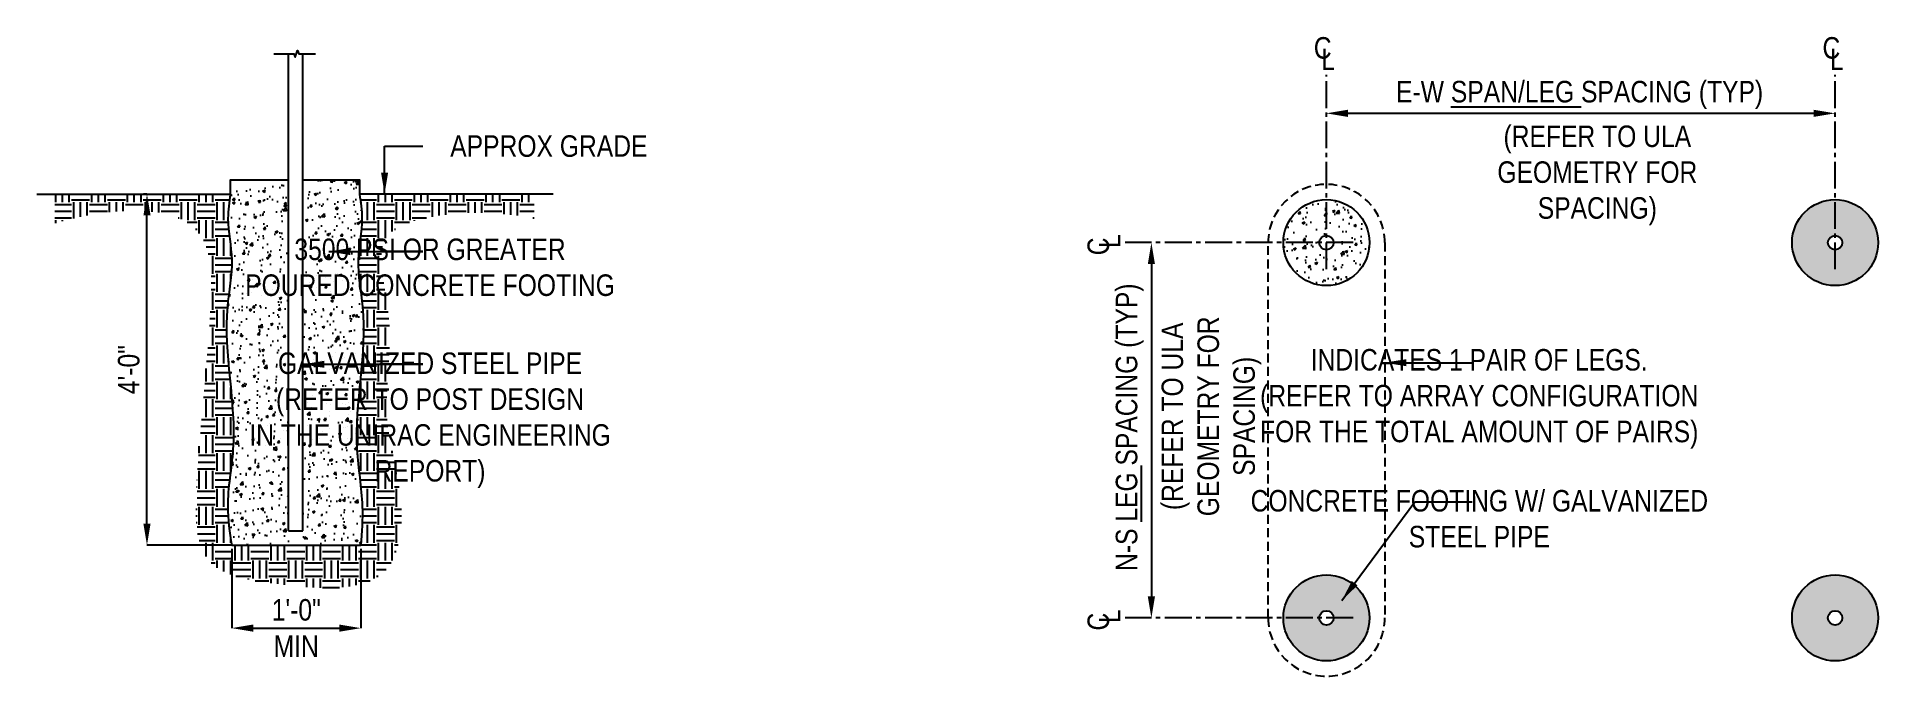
# Model space of a CAD drawing. Header units: feet. Extents: x -13431 to 15277, y 10370 to 29871.
# Drawn here: x 15020.2 to 15276.8, y 15338.6 to 15427.8 of the extents above; entities that cross this region are included whole.
import ezdxf

# ---------------------------------------------------------------- set-up
doc = ezdxf.new("R2010")
doc.units = ezdxf.units.FT
doc.header["$MEASUREMENT"] = 0
doc.linetypes.add('CENTER2', pattern=[1.125, 0.75, -0.125, 0.125, -0.125])
doc.linetypes.add('HIDDEN', pattern=[0.375, 0.25, -0.125])
doc.layers.add('Z - ROOF', color=3, linetype='Continuous')
doc.styles.add('1HALF', font='technic_.ttf', dxfattribs={"height": 3})
doc.dimstyles.new('1HALF', dxfattribs={"dimscale": 0, "dimtxt": 3, "dimasz": 3, "dimexe": 0, "dimexo": 0.5, "dimgap": 1, "dimtad": 1, "dimdec": 4, "dimzin": 3, "dimdsep": 46, "dimlunit": 4, "dimtxsty": '1HALF', "dimcen": 3, "dimclrd": 1, "dimclre": 1, "dimclrt": 7, "dimadec": 0, "dimazin": 0, "dimtfac": 1, "dimtdec": 4, "dimtofl": 0, "dimtmove": 2, "dimatfit": 3, "dimfxl": 1, "dimfrac": 2, "dimtolj": 1, "dimtzin": 0, "dimarcsym": 1})
pattern_1 = [(50, (-5e-06, -6e-06), (3.5863009, -0.31376067), [0.375, -4.125]), (355, (-5e-06, -6e-06), (-0.69375667, 3.76096067), [0.3, -3.3]), (100.451444, (0.299, -0.026), (2.89254423, 3.44719995), [0.31870096, -3.50571056]), (46.1842, (-5e-06, 1), (5.33620665, -0.8275964), [0.5625, -6.1875]), (96.635635, (0.4447, 0.931), (4.6733097, 4.870593), [0.4780517, -5.2585688]), (351.184164, (-5e-06, 1), (4.6733097, 4.870593), [0.45, -4.95]), (21, (0.5, 0.75), (2.98453526, -2.01309445), [0.375, -4.125]), (326, (0.5, 0.75), (1.21657666, 3.6257502), [0.3, -3.3]), (71.451445, (0.7487, 0.5822), (4.2011119, 1.61265576), [0.31870095, -3.50571056]), (37.5, (-5e-06, -6e-06), (0.06079928, 1.66446927), [0, -3.26, 0, -3.35, 0, -3.3125]), (7.5, (-5e-06, -6e-06), (1.31534769, 1.97205856), [0, -1.91, 0, -3.185, 0, -1.2625]), (327.5, (-1.115, -6e-06), (2.66911218, -0.11277436), [0, -1.25, 0, -3.9, 0, -5.175]), (317.5, (-1.615, -6e-06), (2.91593085, 0.5005249), [0, -1.625, 0, -2.59, 0, -3.675])]

msp = doc.modelspace()

# ---------------------------------------------------------------- texts
at = {"color": 7, "style": '1HALF'}
for s, p in [('C', (15198.16581, 15424.71336)), ('L', (15199.20188, 15423.12089)), ('C', (15269.07396, 15424.71336)), ('L', (15270.11003, 15423.12089))]:
    msp.add_text(s, height=3, dxfattribs=at).set_placement(p)
for s, p in [('C', (15169.61873, 15397.27895)), ('L', (15171.21121, 15398.31502)), ('C', (15169.61873, 15344.9336)), ('L', (15171.21121, 15345.96967))]:
    msp.add_text(s, height=3, rotation=90, dxfattribs=at).set_placement(p)
at = {"color": 7, "char_height": 3, "attachment_point": 5, "style": '1HALF'}
for s, insert in [('\\A1;E-W {\\LSPAN/LEG} SPACING (TYP)', (15235.22262, 15419.65649)), ('\\A1;APPROX GRADE', (15091.53795, 15412.49652)), ('\\A1;(REFER TO ULA \\PGEOMETRY FOR \\PSPACING) ', (15237.68875, 15408.43089)), ('\\A1;3500 PSI OR GREATER\\PPOURED CONCRETE FOOTING', (15074.97562, 15395.59007)), ('\\A1;GALVANIZED STEEL PIPE \\P(REFER TO POST DESIGN \\PIN THE UNIRAC ENGINEERING \\PREPORT)', (15074.97562, 15374.26717)), ('\\A1;INDICATES 1 PAIR OF LEGS.\\P(REFER TO ARRAY CONFIGURATION\\PFOR THE TOTAL AMOUNT OF PAIRS)', (15221.2244, 15377.25067)), ('\\A1;CONCRETE FOOTING W/ GALVANIZED \\PSTEEL PIPE ', (15221.24304, 15360.51242))]:
    msp.add_mtext(s, dxfattribs=dict(at, insert=insert))
at = {"color": 7, "char_height": 3, "attachment_point": 5, "rotation": 90, "style": '1HALF'}
for s, insert in [('\\A1;N-S {\\LLEG} SPACING (TYP)', (15172.51491, 15373.29576)), ('\\A1;(REFER TO ULA \\PGEOMETRY FOR \\PSPACING) ', (15183.90108, 15374.81505))]:
    msp.add_mtext(s, dxfattribs=dict(at, insert=insert))

# ---------------------------------------------------------------- blocks, each defined once
blk = doc.blocks.new('*D99')
at = {"layer": 'Defpoints', "color": 0, "transparency": 16777216}
for p in [(15035.52, 15405.83), (15035.52, 15405.83), (15047.33, 15356.84)]:
    blk.add_point(p, dxfattribs=at)
at = {"layer": 'Z - ROOF', "color": 1, "lineweight": -2, "transparency": 16777216}
for p, q in [((15035.02, 15405.83), (15035.52, 15405.83)), ((15035.52, 15359.84), (15035.52, 15402.83)), ((15046.83, 15356.84), (15035.52, 15356.84))]:
    blk.add_line(p, q, dxfattribs=at)
at = {"layer": 'Z - ROOF', "color": 1, "transparency": 16777216}
for points in [[(15035.02, 15402.83), (15036.02, 15402.83), (15035.52, 15405.83)], [(15035.02, 15359.84), (15036.02, 15359.84), (15035.52, 15356.84)]]:
    blk.add_solid(points, dxfattribs=at)
at = {"layer": 'Z - ROOF', "color": 7, "transparency": 16777216, "insert": (15032.99, 15381.33), "char_height": 3, "attachment_point": 5, "rotation": 90, "style": '1HALF'}
blk.add_mtext('\\A1;4\'-0"', dxfattribs=at)
blk = doc.blocks.new('*D100')
at = {"color": 1, "lineweight": -2, "transparency": 16777216}
for p, q in [((15047.33, 15356.34), (15047.33, 15345.27)), ((15065.33, 15356.34), (15065.33, 15345.27)), ((15050.33, 15345.27), (15062.33, 15345.27))]:
    blk.add_line(p, q, dxfattribs=at)
at = {"color": 1, "transparency": 16777216}
for points in [[(15050.33, 15345.77), (15050.33, 15344.77), (15047.33, 15345.27)], [(15062.33, 15345.77), (15062.33, 15344.77), (15065.33, 15345.27)]]:
    blk.add_solid(points, dxfattribs=at)
at = {"layer": 'Defpoints', "color": 0, "transparency": 16777216}
for p in [(15047.33, 15356.84), (15065.33, 15356.84), (15065.33, 15345.27)]:
    blk.add_point(p, dxfattribs=at)
at = {"color": 7, "transparency": 16777216, "char_height": 3, "attachment_point": 5, "style": '1HALF'}
for s, insert in [('\\A1;1\'-0"', (15056.33, 15347.8)), ('\\A1;MIN', (15056.33, 15342.75))]:
    blk.add_mtext(s, dxfattribs=dict(at, insert=insert))

# ---------------------------------------------------------------- dimensions: what is measured, and where the dimension line sits
at = {"color": 3}
dim = msp.add_linear_dim(base=(15065.32992, 15345.27088), p1=(15047.32992, 15356.83577), p2=(15065.32992, 15356.83577), text='1\'-0"\\XMIN', dimstyle='1HALF', override={"dimscale": 1}, dxfattribs=at)
dim.commit()
dim.dimension.update_dxf_attribs({"geometry": '*D100', "text_midpoint": (15056.32992, 15345.27088)})
at = {"layer": 'Z - ROOF'}
dim = msp.add_linear_dim(base=(15035.51615, 15405.8274), p1=(15047.32992, 15356.83577), p2=(15035.51615, 15405.8274), angle=90, text='4\'-0"', dimstyle='1HALF', override={"dimscale": 1}, dxfattribs=at)
dim.commit()
dim.dimension.update_dxf_attribs({"geometry": '*D99', "text_midpoint": (15032.98984, 15381.33159)})

# ---------------------------------------------------------------- hatches: boundary and pattern name
h = msp.add_hatch()
h.set_pattern_fill('EARTH', color=1, scale=10)
edge = h.paths.add_edge_path()
edge.add_spline(control_points=[(15047.03804, 15358.8274), (15046.88636, 15359.96692), (15046.51417, 15363.7445), (15048.72711, 15374.14016), (15045.48834, 15385.67849), (15047.82283, 15396.39758), (15046.5208, 15401.64265), (15046.9778, 15404.69572), (15047.14719, 15405.8274)], knot_values=[0, 0, 0, 0, 3.436966403, 11.393461252, 31.345840253, 37.930998887, 43.725291087, 47.138112103, 47.138112103, 47.138112103, 47.138112103], degree=3, periodic=0)
edge.add_line((15047.14719, 15405.8274), (15022.67299, 15405.8274))
edge.add_line((15022.67299, 15405.8274), (15022.67299, 15401.73309))
edge.add_spline(control_points=[(15022.67299, 15401.73309), (15024.38109, 15402.23561), (15031.10203, 15403.87166), (15045.08467, 15403.87962), (15044.1624, 15383.99505), (15042.68055, 15371.32404), (15041.73286, 15353.15436), (15055.54659, 15351.035), (15070.30066, 15349.81615), (15071.59958, 15363.92986), (15067.67723, 15375.40584), (15070.7045, 15387.03263), (15066.4754, 15400.37), (15078.07265, 15403.73903), (15084.95464, 15403.22137), (15089.5134, 15402.46819)], knot_values=[7.120976656, 7.120976656, 7.120976656, 7.120976656, 12.467861997, 27.171813041, 39.006575749, 61.539879009, 73.374641718, 83.464554659, 98.985387189, 108.695735568, 119.118722369, 135.541274543, 145.563859062, 152.165418264, 166.322931537, 166.322931537, 166.322931537, 166.322931537], degree=3, periodic=0)
edge.add_line((15089.5134, 15402.46819), (15089.5134, 15405.8274))
edge.add_line((15089.5134, 15405.8274), (15065.14719, 15405.8274))
edge.add_spline(control_points=[(15065.14719, 15405.8274), (15065.31653, 15404.69572), (15065.77336, 15401.64266), (15064.47328, 15396.39746), (15066.79233, 15385.67946), (15063.69181, 15374.13141), (15065.65015, 15363.75834), (15065.52681, 15359.96817), (15065.46194, 15358.8274)], knot_values=[0, 0, 0, 0, 3.412821015, 9.207113215, 15.79227185, 35.744650851, 43.7011457, 47.123731695, 47.123731695, 47.123731695, 47.123731695], degree=3, periodic=0)
edge.add_spline(control_points=[(15065.46194, 15358.8274), (15065.4242, 15358.1637), (15065.37706, 15357.49973), (15065.32992, 15356.83577)], knot_values=[47.123731695, 47.123731695, 47.123731695, 47.123731695, 49.11502201, 49.11502201, 49.11502201, 49.11502201], degree=3, periodic=0)
edge.add_line((15065.32992, 15356.83577), (15047.32992, 15356.83577))
edge.add_spline(control_points=[(15047.32992, 15356.83577), (15047.22817, 15357.49964), (15047.12642, 15358.16352), (15047.03804, 15358.8274)], knot_values=[47.138112103, 47.138112103, 47.138112103, 47.138112103, 49.140499529, 49.140499529, 49.140499529, 49.140499529], degree=3, periodic=0)
h = msp.add_hatch()
h.set_pattern_fill('AR-CONC', color=1, scale=0.5)
h.set_pattern_definition(pattern_1)
edge = h.paths.add_edge_path()
edge.add_line((15055.2495, 15407.8274), (15047.14719, 15407.8274))
edge.add_line((15047.14719, 15407.8274), (15047.14719, 15405.8274))
edge.add_spline(control_points=[(15047.14719, 15405.8274), (15046.9778, 15404.69572), (15046.5208, 15401.64265), (15047.82283, 15396.39758), (15045.48834, 15385.67849), (15048.72711, 15374.14016), (15046.51417, 15363.7445), (15046.88636, 15359.96692), (15047.03804, 15358.8274)], knot_values=[0, 0, 0, 0, 3.412821015, 9.207113215, 15.79227185, 35.744650851, 43.7011457, 47.138112103, 47.138112103, 47.138112103, 47.138112103], degree=3, periodic=0)
edge.add_line((15047.03804, 15358.8274), (15055.2495, 15358.8274))
edge.add_line((15055.2495, 15358.8274), (15055.2495, 15360.8274))
edge.add_line((15055.2495, 15360.8274), (15055.2495, 15407.8274))
edge = h.paths.add_edge_path()
edge.add_line((15057.2495, 15360.8274), (15057.2495, 15358.8274))
edge.add_line((15057.2495, 15358.8274), (15065.46194, 15358.8274))
edge.add_spline(control_points=[(15065.46194, 15358.8274), (15065.52681, 15359.96817), (15065.65015, 15363.75834), (15063.69181, 15374.13141), (15066.79233, 15385.67946), (15064.47328, 15396.39746), (15065.77336, 15401.64266), (15065.31653, 15404.69572), (15065.14719, 15405.8274)], knot_values=[0, 0, 0, 0, 3.422585996, 11.379080844, 31.331459845, 37.91661848, 43.71091068, 47.123731695, 47.123731695, 47.123731695, 47.123731695], degree=3, periodic=0)
edge.add_line((15065.14719, 15405.8274), (15065.14719, 15407.8274))
edge.add_line((15065.14719, 15407.8274), (15057.2495, 15407.8274))
edge.add_line((15057.2495, 15407.8274), (15057.2495, 15360.8274))
h = msp.add_hatch()
h.set_pattern_fill('AR-CONC', color=1, scale=0.5)
h.set_pattern_definition(pattern_1)
h.paths.add_polyline_path([(15205.92935, 15399.04249, 0.414213562), (15199.92935, 15405.04249), (15199.92935, 15400.04249, -0.414213562), (15200.92935, 15399.04249, -1), (15198.92935, 15399.04249), (15193.92935, 15399.04249, 1)])
h.paths.add_polyline_path([(15199.92935, 15405.04249, 0.414213562), (15193.92935, 15399.04249), (15198.92935, 15399.04249, -0.414213562), (15199.92935, 15400.04249)], flags=17)
h = msp.add_hatch()
h.set_pattern_fill('AR-CONC', color=1, scale=0.5)
h.set_pattern_definition(pattern_1)
h.paths.add_polyline_path([(15205.92935, 15346.69714, 1), (15193.92935, 15346.69714), (15198.92935, 15346.69714, -1), (15200.92935, 15346.69714, -1), (15198.92935, 15346.69714), (15193.92935, 15346.69714, 1)])
h.paths.add_polyline_path([(15276.8375, 15346.69714, 1), (15264.8375, 15346.69714, 1)])
h.paths.add_polyline_path([(15269.8375, 15346.69714, -1), (15271.8375, 15346.69714, -1)], flags=16)
h.paths.add_polyline_path([(15276.8375, 15399.04249, 0.414213562), (15270.8375, 15405.04249), (15270.8375, 15400.04249, -0.414213562), (15271.8375, 15399.04249, -1), (15269.8375, 15399.04249, -0.414213562), (15270.8375, 15400.04249), (15270.8375, 15405.04249, 0.414213562), (15264.8375, 15399.04249, 1)])
h = msp.add_hatch()
h.set_pattern_fill('AR-CONC', color=1, scale=0.5)
h.set_pattern_definition(pattern_1)
edge = h.paths.add_edge_path()
edge.add_line((15055.2495, 15358.8274), (15047.03804, 15358.8274))
edge.add_spline(control_points=[(15047.03804, 15358.8274), (15047.12642, 15358.16352), (15047.22817, 15357.49964), (15047.32992, 15356.83577)], knot_values=[47.138112103, 47.138112103, 47.138112103, 47.138112103, 49.140499529, 49.140499529, 49.140499529, 49.140499529], degree=3, periodic=0)
edge.add_line((15047.32992, 15356.83577), (15055.2495, 15356.83577))
edge.add_line((15055.2495, 15356.83577), (15055.2495, 15358.8274))
edge = h.paths.add_edge_path()
edge.add_line((15065.46194, 15358.8274), (15057.2495, 15358.8274))
edge.add_line((15057.2495, 15358.8274), (15057.2495, 15356.83577))
edge.add_line((15057.2495, 15356.83577), (15065.32992, 15356.83577))
edge.add_spline(control_points=[(15065.32992, 15356.83577), (15065.37706, 15357.49973), (15065.4242, 15358.1637), (15065.46194, 15358.8274)], knot_values=[47.123731695, 47.123731695, 47.123731695, 47.123731695, 49.11502201, 49.11502201, 49.11502201, 49.11502201], degree=3, periodic=0)

# ---------------------------------------------------------------- linework, layer by layer
at = {"color": 3}
for p, q in [((15055.2495, 15358.8274), (15055.2495, 15425.37843)), ((15057.2495, 15358.83159), (15057.2495, 15425.37843)), ((15055.2495, 15358.8274), (15055.2495, 15360.8274)), ((15055.2495, 15358.83159), (15057.2495, 15358.83159))]:
    msp.add_line(p, q, dxfattribs=at)
at = {"color": 1, "linetype": 'CENTER2', "ltscale": 5}
for p, q in [((15199.92935, 15395.32556), (15199.92935, 15422.43971)), ((15270.8375, 15395.32556), (15270.8375, 15422.43971)), ((15203.64628, 15399.04249), (15171.89239, 15399.04249)), ((15203.64628, 15346.69714), (15171.89239, 15346.69714))]:
    msp.add_line(p, q, dxfattribs=at)
at = {"color": 1}
for p, q in [((15202.92935, 15417.08193), (15267.8375, 15417.08193)), ((15175.52757, 15396.04249), (15175.52757, 15349.69714))]:
    msp.add_line(p, q, dxfattribs=at)
at = {"color": 1, "linetype": 'HIDDEN', "ltscale": 5}
for p, q in [((15191.79513, 15346.69714), (15191.79513, 15399.04249)), ((15208.06357, 15399.04249), (15208.06357, 15346.69714))]:
    msp.add_line(p, q, dxfattribs=at)
at = {"color": 3, "linetype": 'Continuous', "flags": 128}
msp.add_lwpolyline([(15053.20845, 15425.37843), (15055.99234, 15425.37843), (15056.16425, 15424.90612), (15056.50805, 15425.85073), (15056.67996, 15425.37843), (15059.0253, 15425.37843)], dxfattribs=at)
at = {"color": 5, "flags": 128}
for points in [[(15020.16476, 15405.8274), (15047.14719, 15405.8274)], [(15092.12962, 15405.8274), (15065.14719, 15405.8274)]]:
    msp.add_lwpolyline(points, dxfattribs=at)
at = {"color": 7, "flags": 128}
for points in [[(15047.14719, 15405.8274), (15047.14719, 15407.8274), (15055.2495, 15407.8274)], [(15057.2495, 15407.8274), (15065.14719, 15407.8274), (15065.14719, 15405.8274)], [(15047.32992, 15356.83577), (15047.32992, 15356.83577), (15065.32992, 15356.83577), (15065.32992, 15356.83577)]]:
    msp.add_lwpolyline(points, dxfattribs=at)
at = {"color": 3}
for centre, radius in [((15199.92935, 15399.04249), 6), ((15270.8375, 15399.04249), 6), ((15199.92935, 15399.04249), 1), ((15270.8375, 15399.04249), 1), ((15199.92935, 15346.69714), 6), ((15270.8375, 15346.69714), 6), ((15199.92935, 15346.69714), 1), ((15270.8375, 15346.69714), 1)]:
    msp.add_circle(centre, radius, dxfattribs=at)
at = {"color": 1, "linetype": 'HIDDEN', "ltscale": 5}
for centre, start, end in [((15199.92935, 15399.04249), 0, 180), ((15199.92935, 15346.69714), 180, 0)]:
    msp.add_arc(centre, 8.13422, start, end, dxfattribs=at)
at = {"color": 7}
for points in [[(15047.14719, 15405.8274), (15046.8061, 15402.43167), (15047.3382, 15396.66186), (15046.72492, 15390.10532), (15047.50711, 15370.16828), (15046.76887, 15362.24611), (15047.32992, 15356.83577)], [(15065.14719, 15405.8274), (15065.48828, 15402.43167), (15064.95618, 15396.66186), (15065.56946, 15390.10532), (15064.78727, 15370.16828), (15065.52551, 15362.24611), (15065.32992, 15356.83577)]]:
    msp.add_spline(points, degree=3, dxfattribs=at)
at = {"color": 1}
for points in [[(15202.92935, 15417.58193), (15202.92935, 15416.58193), (15199.92935, 15417.08193)], [(15267.8375, 15417.58193), (15267.8375, 15416.58193), (15270.8375, 15417.08193)], [(15175.02757, 15396.04249), (15176.02757, 15396.04249), (15175.52757, 15399.04249)], [(15175.02757, 15349.69714), (15176.02757, 15349.69714), (15175.52757, 15346.69714)]]:
    msp.add_solid(points, dxfattribs=at)

msp.set_redraw_order([(e.dxf.handle, doc.entitydb.next_handle()) for e in msp.query("TEXT MTEXT ATTDEF DIMENSION ARC_DIMENSION")])  # texts and dimensions are drawn at this point

# ---------------------------------------------------------------- leaders
at = {"color": 3}
for points in [[(15068.64068, 15405.8274), (15068.64068, 15412.51107), (15073.98261, 15412.51107)], [(15060.86941, 15397.79904), (15073.98261, 15397.79904), (15067.99037, 15397.79904)], [(15057.2495, 15382.06852), (15073.98261, 15382.06852), (15067.99037, 15382.06852)], [(15208.06357, 15382.29638), (15220.22039, 15382.29638)], [(15202.07897, 15349.12668), (15212.26305, 15362.88161), (15220.22039, 15362.88161)]]:
    msp.add_leader(points, dimstyle='1HALF', override={"dimscale": 1, "dimtad": 0}, dxfattribs=at)

doc.saveas('drawing.dxf')
